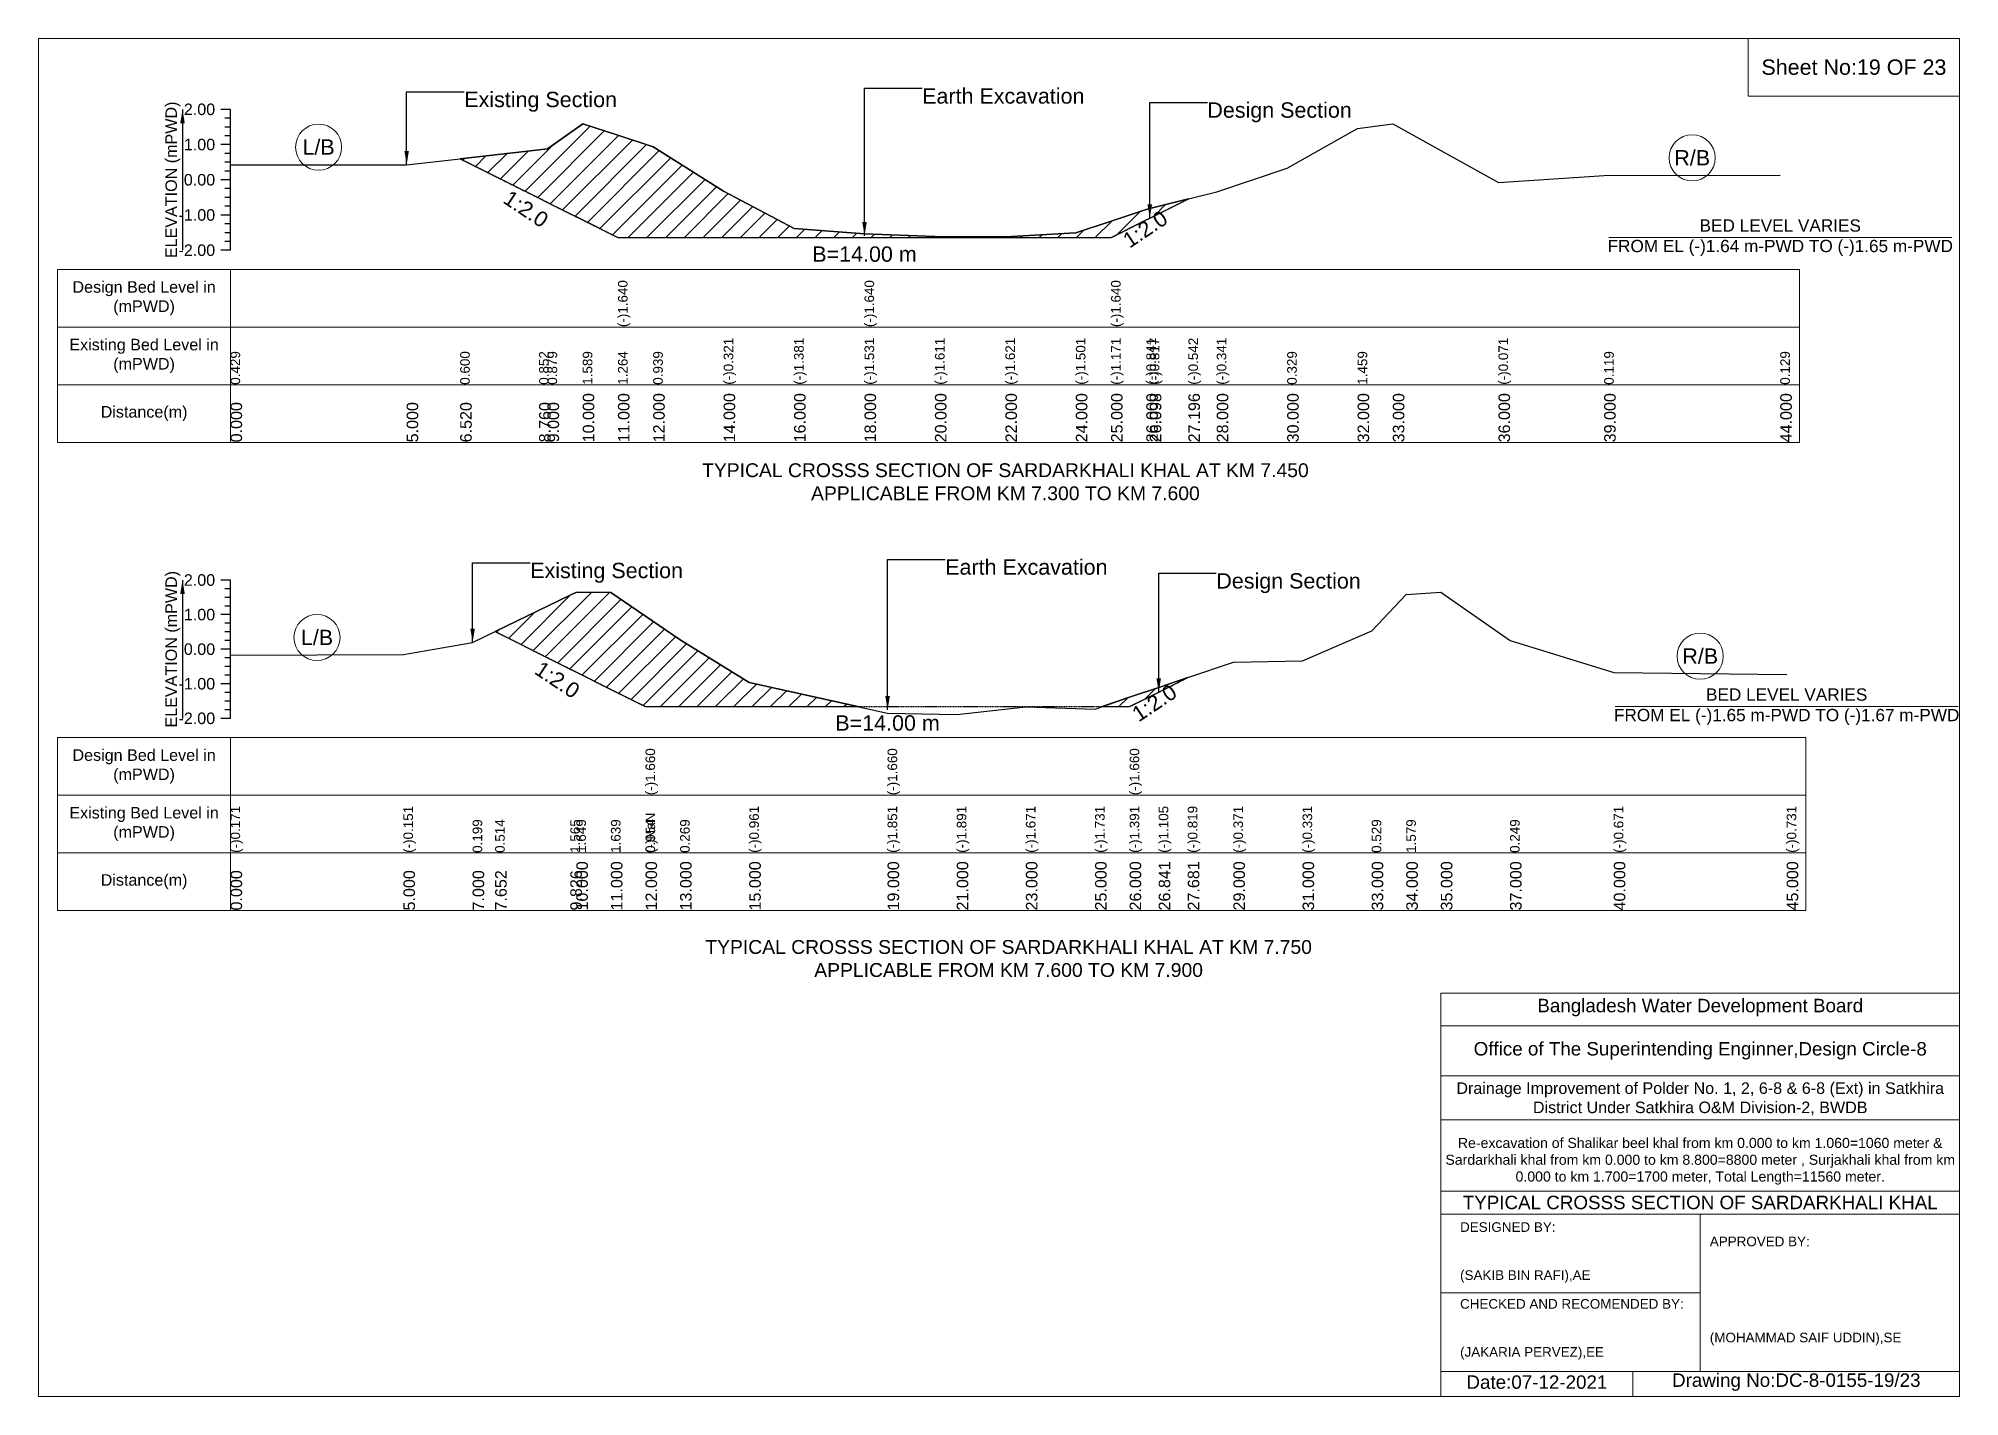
# Model space of a CAD drawing. Header units: inches. Extents: x 93000 to 506000, y -4242 to 0.
# Drawn here: x 280000 to 286000, y -4242 to 0 of the extents above; entities that cross this region are included whole.
import ezdxf

# ---------------------------------------------------------------- set-up
doc = ezdxf.new("R2010")
doc.units = ezdxf.units.IN
doc.header["$LTSCALE"] = 7
doc.header["$MEASUREMENT"] = 0
doc.linetypes.add('DASHED', pattern=[0.75, 0.5, -0.25])
for name, color, linetype, lineweight in [('Cross section Data Border', 7, 'Continuous', 9), ('Cross Section Labels', 7, 'Continuous', 9), ('Design_Bed_Level for Xsection', 7, 'DASHED', 25), ('Existing_Bed_Level for Xsection', 7, 'Continuous', 25), ('Long Section Labels', 7, 'Continuous', 9)]:
    doc.layers.add(name, color=color, linetype=linetype, lineweight=lineweight)
doc.styles.get("Standard").update_dxf_attribs({"font": 'arial.ttf'})
doc.dimstyles.get("Standard").update_dxf_attribs({"dimtxt": 0.18, "dimasz": 0.18, "dimexe": 0.18, "dimexo": 0.0625, "dimgap": 0.09, "dimtad": 0, "dimtih": 1, "dimtoh": 1, "dimdec": 4, "dimzin": 0, "dimdsep": 46, "dimtxsty": 'Standard', "dimcen": 0.09, "dimadec": 0, "dimazin": 0, "dimtfac": 1, "dimtdec": 4, "dimtofl": 0, "dimtmove": 0, "dimatfit": 3, "dimfxl": 1, "dimtolj": 1, "dimtzin": 0, "dimarcsym": 0})

msp = doc.modelspace()

# ---------------------------------------------------------------- texts
at = {"layer": 'Cross section Data Border', "attachment_point": 5}
for s, insert, char_height in [('Sheet No:19 OF 23', (285670, -90), 48), ('Bangladesh Water Development Board', (285190, -3027), 42), ('Office of The Superintending Enginner,Design Circle-8', (285190, -3162), 42)]:
    msp.add_mtext(s, dxfattribs=dict(at, insert=insert, char_height=char_height))
at = {"layer": 'Cross section Data Border'}
for s, insert, char_height, width, attachment_point in [('Design Bed Level in (mPWD)', (280330, -811.7), 36, 480, 5), ('Existing Bed Level in (mPWD)', (280330, -991.7), 36, 480, 5), ('Distance(m)', (280330, -1171.7), 36, 480, 5), ('Design Bed Level in (mPWD)', (280330, -2273.8), 36, 480, 5), ('Existing Bed Level in (mPWD)', (280330, -2453.8), 36, 480, 5), ('Distance(m)', (280330, -2633.8), 36, 480, 5), ('Drainage Improvement of Polder No. 1, 2, 6-8 & 6-8 (Ext) in Satkhira District Under Satkhira O&M Division-2, BWDB', (285190, -3312), 36, 1680, 5), ('Re-excavation of Shalikar beel khal from km 0.000 to km 1.060=1060 meter & Sardarkhali khal from km 0.000 to km 8.800=8800 meter , Surjakhali khal from km 0.000 to km 1.700=1700 meter, Total Length=11560 meter.', (285190, -3507), 31.4683, 1620, 5), ('TYPICAL CROSSS SECTION OF SARDARKHALI KHAL', (285190, -3636), 42, 1680, 5), ('DESIGNED BY:^J^J^J(SAKIB BIN RAFI),AE', (284440, -3792), 30, 840, 4), ('APPROVED BY:^J^J^J^J^J^J(MOHAMMAD SAIF UDDIN),SE', (285220, -3912), 30, 840, 4), ('CHECKED AND RECOMENDED BY:^J^J^J(JAKARIA PERVEZ),EE', (284440, -4032), 30, 840, 4), ('Date:07-12-2021', (284680, -4197), 42, 840, 5), ('Drawing No:DC-8-0155-19/23', (285490, -4197), 42, 1320, 5)]:
    msp.add_mtext(s, dxfattribs=dict(at, insert=insert, char_height=char_height, width=width, attachment_point=attachment_point))
at = {"layer": 'Cross Section Labels'}
for s, insert, char_height, attachment_point in [('Existing Section', (281330, -166.7), 48, 1), ('Earth Excavation', (282760, -155.7), 48, 1), ('Design Section', (283650.8, -199.7), 48, 1), ('L/B', (280875, -339.5), 48, 5), ('R/B', (285165, -373.1), 48, 5), ('BED LEVEL VARIES ^JFROM EL (-)1.64 m-PWD TO (-)1.65 m-PWD', (285440, -622.1), 38.4, 5), ('B=14.00 m', (282580, -649.6), 48, 2), ('TYPICAL CROSSS SECTION OF SARDARKHALI KHAL AT KM 7.450^JAPPLICABLE FROM KM 7.300 TO KM 7.600', (283020, -1385), 43.2, 5), ('Existing Section', (281536, -1637.8), 48, 1), ('Earth Excavation', (282832, -1627), 48, 1), ('Design Section', (283678.8, -1670.2), 48, 1), ('L/B', (280870, -1871.2), 48, 5), ('R/B', (285190, -1929.5), 48, 5), ('BED LEVEL VARIES ^JFROM EL (-)1.65 m-PWD TO (-)1.67 m-PWD', (285460, -2087.1), 38.4, 5), ('B=14.00 m', (282652, -2114.1), 48, 2), ('TYPICAL CROSSS SECTION OF SARDARKHALI KHAL AT KM 7.750^JAPPLICABLE FROM KM 7.600 TO KM 7.900', (283030, -2874), 43.2, 5)]:
    msp.add_mtext(s, dxfattribs=dict(at, insert=insert, char_height=char_height, attachment_point=attachment_point))
at = {"layer": 'Cross Section Labels', "char_height": 48, "attachment_point": 2}
for insert, rotation in [((281536.1, -512.6), 326.30993), ((283443.3, -575.5), 33.69007), ((281634.2, -1983.2), 326.30993), ((283471.8, -2055.2), 33.69007)]:
    msp.add_mtext('1:2.0', dxfattribs=dict(at, insert=insert, rotation=rotation))
at = {"layer": 'Existing_Bed_Level for Xsection', "char_height": 36, "attachment_point": 5, "rotation": 90}
for insert in [(280420, -441.7), (280420, -1907.8)]:
    msp.add_mtext('ELEVATION (mPWD)', dxfattribs=dict(at, insert=insert))
at = {"layer": 'Existing_Bed_Level for Xsection', "char_height": 36, "attachment_point": 6}
for s, insert in [('2.00', (280552, -221.7)), ('1.00', (280552, -331.7)), ('0.00', (280552, -441.7)), ('-1.00', (280552, -551.7)), ('-2.00', (280552, -661.7)), ('2.00', (280552, -1691.8)), ('1.00', (280552, -1799.8)), ('0.00', (280552, -1907.8)), ('-1.00', (280552, -2015.8)), ('-2.00', (280552, -2123.8))]:
    msp.add_mtext(s, dxfattribs=dict(at, insert=insert))
at = {"layer": 'Long Section Labels', "attachment_point": 1, "rotation": 90}
for s, insert, char_height in [('(-)1.640', (281810, -901.7), 30), ('(-)1.640', (282580, -901.7), 30), ('(-)1.640', (283350, -901.7), 30), ('(-)0.321', (282140, -1081.7), 30), ('(-)1.381', (282360, -1081.7), 30), ('(-)1.531', (282580, -1081.7), 30), ('(-)1.531', (282580, -1081.7), 30), ('(-)1.531', (282580, -1081.7), 30), ('(-)1.611', (282800, -1081.7), 30), ('(-)1.621', (283020, -1081.7), 30), ('(-)1.501', (283240, -1081.7), 30), ('(-)1.171', (283350, -1081.7), 30), ('(-)1.171', (283350, -1081.7), 30), ('(-)1.171', (283350, -1081.7), 30), ('(-)0.841', (283460, -1081.7), 30), ('(-)0.817', (283470.8, -1081.7), 30), ('(-)0.542', (283591.6, -1081.7), 30), ('(-)0.341', (283680, -1081.7), 30), ('(-)0.071', (284560, -1081.7), 30), ('0.429', (280600, -1081.7), 30), ('0.429', (280600, -1081.7), 30), ('0.600', (281317.2, -1081.7), 30), ('0.852', (281563.6, -1081.7), 30), ('0.879', (281590, -1081.7), 30), ('1.589', (281700, -1081.7), 30), ('1.589', (281700, -1081.7), 30), ('1.264', (281810, -1081.7), 30), ('1.264', (281810, -1081.7), 30), ('1.264', (281810, -1081.7), 30), ('0.939', (281920, -1081.7), 30), ('0.329', (283900, -1081.7), 30), ('1.459', (284120, -1081.7), 30), ('0.119', (284890, -1081.7), 30), ('0.129', (285440, -1081.7), 30), ('0.000', (280600, -1261.7), 36), ('5.000', (281150, -1261.7), 36), ('6.520', (281317.2, -1261.7), 36), ('8.760', (281563.6, -1261.7), 36), ('9.000', (281590, -1261.7), 36), ('10.000', (281700, -1261.7), 36), ('11.000', (281810, -1261.7), 36), ('11.000', (281810, -1261.7), 36), ('11.000', (281810, -1261.7), 36), ('12.000', (281920, -1261.7), 36), ('14.000', (282140, -1261.7), 36), ('16.000', (282360, -1261.7), 36), ('18.000', (282580, -1261.7), 36), ('18.000', (282580, -1261.7), 36), ('18.000', (282580, -1261.7), 36), ('20.000', (282800, -1261.7), 36), ('22.000', (283020, -1261.7), 36), ('24.000', (283240, -1261.7), 36), ('25.000', (283350, -1261.7), 36), ('25.000', (283350, -1261.7), 36), ('25.000', (283350, -1261.7), 36), ('26.000', (283460, -1261.7), 36), ('26.098', (283470.8, -1261.7), 36), ('27.196', (283591.6, -1261.7), 36), ('28.000', (283680, -1261.7), 36), ('30.000', (283900, -1261.7), 36), ('32.000', (284120, -1261.7), 36), ('33.000', (284230, -1261.7), 36), ('36.000', (284560, -1261.7), 36), ('39.000', (284890, -1261.7), 36), ('44.000', (285440, -1261.7), 36), ('(-)1.660', (281896, -2363.8), 30), ('(-)1.660', (282652, -2363.8), 30), ('(-)1.660', (283408, -2363.8), 30), ('(-)0.171', (280600, -2543.8), 30), ('(-)0.151', (281140, -2543.8), 30), ('(-)0.961', (282220, -2543.8), 30), ('(-)1.851', (282652, -2543.8), 30), ('(-)1.851', (282652, -2543.8), 30), ('(-)1.851', (282652, -2543.8), 30), ('(-)1.891', (282868, -2543.8), 30), ('(-)1.671', (283084, -2543.8), 30), ('(-)1.731', (283300, -2543.8), 30), ('(-)1.391', (283408, -2543.8), 30), ('(-)1.391', (283408, -2543.8), 30), ('(-)1.391', (283408, -2543.8), 30), ('(-)1.105', (283498.8, -2543.8), 30), ('(-)0.819', (283589.6, -2543.8), 30), ('(-)0.371', (283732, -2543.8), 30), ('(-)0.331', (283948, -2543.8), 30), ('(-)0.671', (284920, -2543.8), 30), ('(-)0.731', (285460, -2543.8), 30), ('0.199', (281356, -2543.8), 30), ('0.514', (281426.4, -2543.8), 30), ('1.565', (281661.2, -2543.8), 30), ('1.649', (281680, -2543.8), 30), ('1.649', (281680, -2543.8), 30), ('1.639', (281788, -2543.8), 30), ('(-)NaN', (281896, -2543.8), 30), ('0.954', (281896, -2543.8), 30), ('0.954', (281896, -2543.8), 30), ('0.269', (282004, -2543.8), 30), ('0.529', (284164, -2543.8), 30), ('1.579', (284272, -2543.8), 30), ('0.249', (284596, -2543.8), 30), ('10.000', (281680, -2723.8), 36), ('11.000', (281788, -2723.8), 36), ('12.000', (281896, -2723.8), 36), ('12.000', (281896, -2723.8), 36), ('12.000', (281896, -2723.8), 36), ('13.000', (282004, -2723.8), 36), ('15.000', (282220, -2723.8), 36), ('19.000', (282652, -2723.8), 36), ('19.000', (282652, -2723.8), 36), ('19.000', (282652, -2723.8), 36), ('21.000', (282868, -2723.8), 36), ('23.000', (283084, -2723.8), 36), ('25.000', (283300, -2723.8), 36), ('26.000', (283408, -2723.8), 36), ('26.000', (283408, -2723.8), 36), ('26.000', (283408, -2723.8), 36), ('26.841', (283498.8, -2723.8), 36), ('27.681', (283589.6, -2723.8), 36), ('29.000', (283732, -2723.8), 36), ('31.000', (283948, -2723.8), 36), ('33.000', (284164, -2723.8), 36), ('34.000', (284272, -2723.8), 36), ('35.000', (284380, -2723.8), 36), ('37.000', (284596, -2723.8), 36), ('40.000', (284920, -2723.8), 36), ('45.000', (285460, -2723.8), 36), ('0.000', (280600, -2723.8), 36), ('5.000', (281140, -2723.8), 36), ('7.000', (281356, -2723.8), 36), ('7.652', (281426.4, -2723.8), 36), ('9.826', (281661.2, -2723.8), 36)]:
    msp.add_mtext(s, dxfattribs=dict(at, insert=insert, char_height=char_height))

# ---------------------------------------------------------------- hatches: boundary and pattern name
at = {"layer": 'Existing_Bed_Level for Xsection'}
h = msp.add_hatch(dxfattribs=at)
h.set_pattern_fill('ANSI31', color=256, scale=330, style=0)
h.paths.add_polyline_path([(281317.2, -375.7), (281563.6, -498.9), (281590, -512.1), (281700, -567.1), (281810, -622.1), (281920, -622.1), (282140, -622.1), (282360, -622.1), (282580, -622.1), (282800, -622.1), (283020, -622.1), (283240, -622.1), (283350, -622.1), (283460, -567.1), (283470.8, -561.7), (283591.6, -501.3), (283470.8, -531.5), (283460, -534.2), (283350, -570.5), (283240, -606.8), (283020, -620), (282800, -618.9), (282580, -610.1), (282360, -593.6), (282140, -477), (281920, -338.4), (281810, -302.6), (281700, -266.9), (281590, -345), (281563.6, -348)])
h = msp.add_hatch(dxfattribs=at)
h.set_pattern_fill('ANSI31', color=256, scale=324, style=0)
h.paths.add_polyline_path([(281426.4, -1852.3), (281661.2, -1969.7), (281680, -1979.1), (281788, -2033.1), (281896, -2087.1), (282004, -2087.1), (282220, -2087.1), (282559.3, -2087.1), (282220, -2011.6), (282004, -1878.7), (281896, -1804.7), (281788, -1730.8), (281680, -1729.7), (281661.2, -1738.8)])
h = msp.add_hatch(dxfattribs=at)
h.set_pattern_fill('ANSI31', color=256, scale=324, style=0)
h.paths.add_polyline_path([(283322.6, -2087.1), (283408, -2087.1), (283498.8, -2041.7), (283589.6, -1996.3), (283498.8, -2027.1), (283408, -2058)])

# ---------------------------------------------------------------- linework, layer by layer
at = {"layer": 'Cross section Data Border'}
for points in [[(280000, 0), (286000, 0), (286000, -4242), (280000, -4242)], [(285340, 0), (286000, 0), (286000, -180), (285340, -180)], [(280060, -721.7), (285500, -721.7), (285500, -1261.7), (280060, -1261.7)], [(280060, -2183.8), (285520, -2183.8), (285520, -2723.8), (280060, -2723.8)]]:
    msp.add_lwpolyline(points, close=True, dxfattribs=at)
for points in [[(280600, -721.7), (280600, -1261.7)], [(280060, -901.7), (285500, -901.7)], [(280060, -1081.7), (285500, -1081.7)], [(280600, -2183.8), (280600, -2723.8)], [(280060, -2363.8), (285520, -2363.8)], [(280060, -2543.8), (285520, -2543.8)], [(284380, -4242), (284380, -2982), (286000, -2982)], [(284380, -3084), (286000, -3084)], [(284380, -3240), (286000, -3240)], [(284380, -3378), (286000, -3378)], [(284380, -3600), (286000, -3600)], [(284380, -3672), (286000, -3672)], [(285190, -3672), (285190, -4164)], [(284380, -3918), (285190, -3918)], [(284380, -4164), (286000, -4164)], [(284980, -4164), (284980, -4242)]]:
    msp.add_lwpolyline(points, dxfattribs=at)
at = {"layer": 'Cross Section Labels'}
for points in [[(284904.2, -622.1), (285975.8, -622.1)], [(284924.2, -2087.1), (285995.8, -2087.1)]]:
    msp.add_lwpolyline(points, dxfattribs=at)
for centre in [(280875, -339.5), (285165, -373.1), (280870, -1871.2), (285190, -1929.5)]:
    msp.add_circle(centre, 72, dxfattribs=at)
at = {"layer": 'Design_Bed_Level for Xsection'}
for points in [[(281317.2, -375.7), (281563.6, -498.9), (281810, -622.1), (282580, -622.1), (283350, -622.1), (283470.8, -561.7), (283591.6, -501.3)], [(281426.4, -1852.3), (281661.2, -1969.7), (281896, -2087.1), (282652, -2087.1), (283408, -2087.1), (283498.8, -2041.7), (283589.6, -1996.3)]]:
    msp.add_lwpolyline(points, dxfattribs=at)
at = {"layer": 'Existing_Bed_Level for Xsection'}
for points in [[(280600, -221.7), (280570, -221.7)], [(280600, -661.7), (280600, -551.7), (280600, -441.7), (280600, -331.7), (280600, -221.7)], [(280600, -249.2), (280582, -249.2)], [(280600, -276.7), (280582, -276.7)], [(280600, -394.5), (281150, -394.5), (281317.2, -375.7), (281563.6, -348), (281590, -345), (281700, -266.9), (281810, -302.6), (281810, -302.6), (281920, -338.4), (282140, -477), (282360, -593.6), (282580, -610.1), (282580, -610.1), (282800, -618.9), (283020, -620), (283240, -606.8), (283350, -570.5), (283350, -570.5), (283460, -534.2), (283470.8, -531.5), (283591.6, -501.3), (283680, -479.2), (283900, -405.5), (284120, -281.2), (284230, -266.9), (284560, -449.5), (284890, -428.6), (285440, -427.5)], [(280600, -331.7), (280570, -331.7)], [(280600, -304.2), (280582, -304.2)], [(280600, -359.2), (280582, -359.2)], [(280600, -386.7), (280582, -386.7)], [(280600, -414.2), (280582, -414.2)], [(280600, -441.7), (280570, -441.7)], [(280600, -469.2), (280582, -469.2)], [(280600, -496.7), (280582, -496.7)], [(280600, -524.2), (280582, -524.2)], [(280600, -551.7), (280570, -551.7)], [(280600, -579.2), (280582, -579.2)], [(280600, -606.7), (280582, -606.7)], [(280600, -634.2), (280582, -634.2)], [(280600, -661.7), (280570, -661.7)], [(280600, -1691.8), (280570, -1691.8)], [(280600, -1718.8), (280582, -1718.8)], [(280600, -2123.8), (280600, -2015.8), (280600, -1907.8), (280600, -1799.8), (280600, -1691.8)], [(280600, -1926.2), (281140, -1924.1), (281356, -1886.3), (281426.4, -1852.3), (281661.2, -1738.8), (281680, -1729.7), (281788, -1730.8), (281896, -1804.7), (281896, -1804.7), (282004, -1878.7), (282220, -2011.6), (282652, -2107.7), (282652, -2107.7), (282868, -2112), (283084, -2088.2), (283300, -2094.7), (283408, -2058), (283408, -2058), (283498.8, -2027.1), (283589.6, -1996.3), (283732, -1947.8), (283948, -1943.5), (284164, -1850.6), (284272, -1737.2), (284380, -1729.7), (284596, -1880.9), (284920, -1980.2), (285460, -1986.7)], [(280600, -1799.8), (280570, -1799.8)], [(280600, -1745.8), (280582, -1745.8)], [(280600, -1772.8), (280582, -1772.8)], [(280600, -1826.8), (280582, -1826.8)], [(280600, -1853.8), (280582, -1853.8)], [(280600, -1907.8), (280570, -1907.8)], [(280600, -1880.8), (280582, -1880.8)], [(280600, -1934.8), (280582, -1934.8)], [(280600, -1961.8), (280582, -1961.8)], [(280600, -2015.8), (280570, -2015.8)], [(280600, -1988.8), (280582, -1988.8)], [(280600, -2042.8), (280582, -2042.8)], [(280600, -2069.8), (280582, -2069.8)], [(280600, -2096.8), (280582, -2096.8)], [(280600, -2123.8), (280570, -2123.8)]]:
    msp.add_lwpolyline(points, dxfattribs=at)
for points in [[(281317.2, -375.7), (281563.6, -498.9), (281590, -512.1), (281700, -567.1), (281810, -622.1), (281810, -622.1), (281920, -622.1), (282140, -622.1), (282360, -622.1), (282580, -622.1), (282580, -622.1), (282800, -622.1), (283020, -622.1), (283240, -622.1), (283350, -622.1), (283350, -622.1), (283460, -567.1), (283470.8, -561.7), (283591.6, -501.3), (283470.8, -531.5), (283460, -534.2), (283350, -570.5), (283350, -570.5), (283240, -606.8), (283020, -620), (282800, -618.9), (282580, -610.1), (282580, -610.1), (282360, -593.6), (282140, -477), (281920, -338.4), (281810, -302.6), (281810, -302.6), (281700, -266.9), (281590, -345), (281563.6, -348)], [(281426.4, -1852.3), (281426.4, -1852.3), (281661.2, -1969.7), (281680, -1979.1), (281788, -2033.1), (281896, -2087.1), (281896, -2087.1), (282004, -2087.1), (282220, -2087.1), (282559.3, -2087.1), (282220, -2011.6), (282004, -1878.7), (281896, -1804.7), (281896, -1804.7), (281788, -1730.8), (281680, -1729.7), (281661.2, -1738.8), (281426.4, -1852.3)], [(283322.6, -2087.1), (283408, -2087.1), (283408, -2087.1), (283498.8, -2041.7), (283589.6, -1996.3), (283498.8, -2027.1), (283408, -2058), (283408, -2058)]]:
    msp.add_lwpolyline(points, close=True, dxfattribs=at)

msp.set_redraw_order([(e.dxf.handle, doc.entitydb.next_handle()) for e in msp.query("TEXT MTEXT ATTDEF DIMENSION ARC_DIMENSION")])  # texts and dimensions are drawn at this point

# ---------------------------------------------------------------- leaders
at = {"layer": 'Cross Section Labels', "annotation_type": 0, "has_hookline": 1, "hookline_direction": 0}
for points, text_width in [([(281150, -394.5), (281150, -166.7), (281329.9, -166.7)], 467.2), ([(282580, -616.1), (282580, -155.7), (282759.9, -155.7)], 497), ([(283470.8, -561.7), (283470.8, -199.7), (283650.7, -199.7)], 441.2), ([(281356, -1886.3), (281356, -1637.8), (281535.9, -1637.8)], 467.2), ([(282652, -2097.4), (282652, -1627), (282831.9, -1627)], 497), ([(283498.8, -2041.7), (283498.8, -1670.2), (283678.7, -1670.2)], 441.2)]:
    msp.add_leader(points, dimstyle='Standard', override={"dimasz": 43.2}, dxfattribs=dict(at, text_width=text_width))
at = {"layer": 'Existing_Bed_Level for Xsection'}
for points in [[(280450, -221.7), (280450, -661.7)], [(280450, -1691.8), (280450, -2123.8)]]:
    msp.add_leader(points, dimstyle='Standard', override={"dimasz": 43.2}, dxfattribs=at)

doc.saveas('drawing.dxf')
